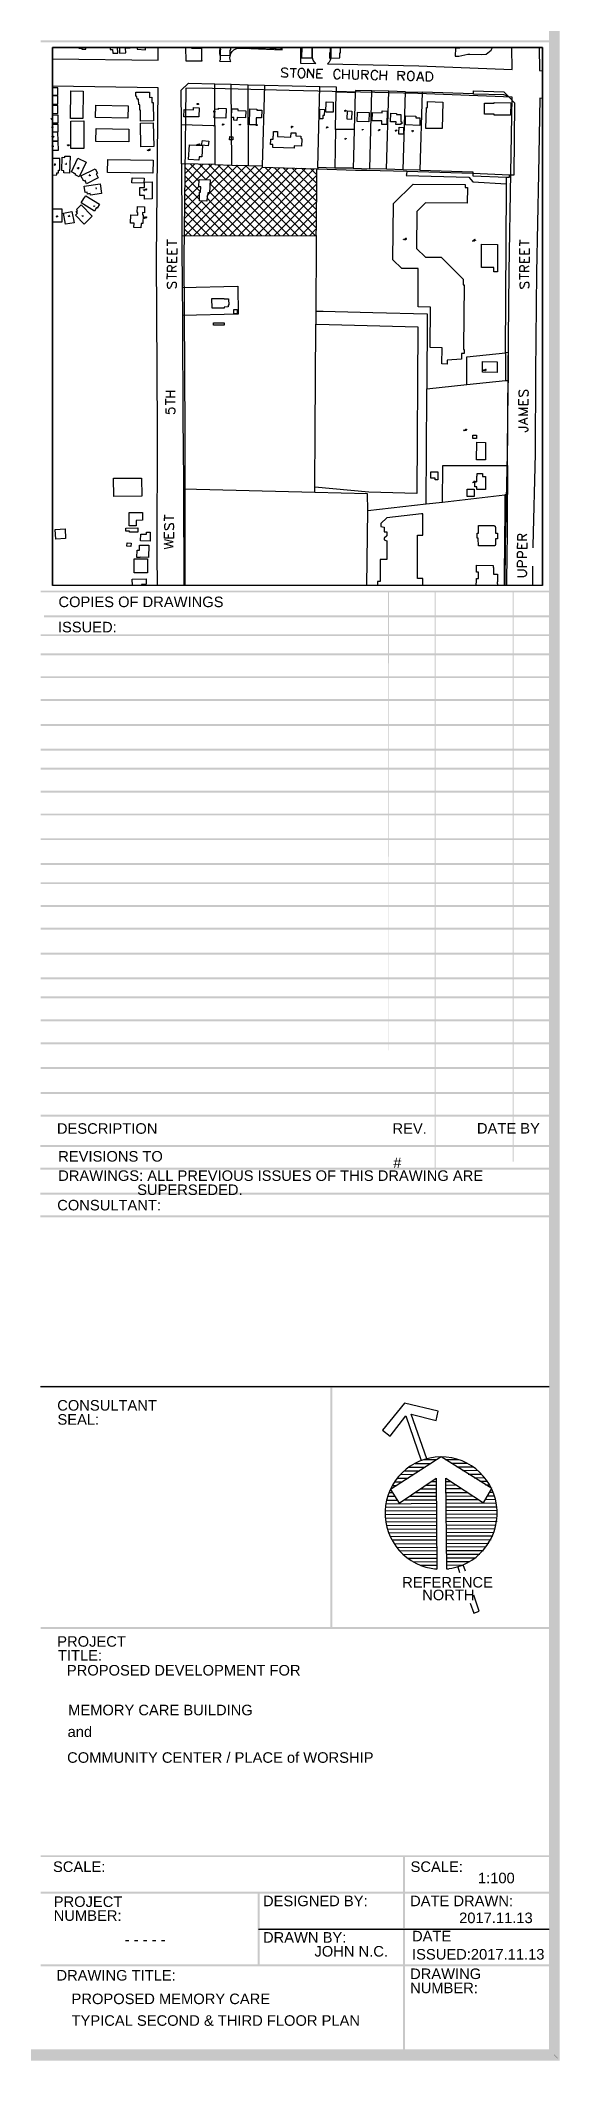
# Model space of a CAD drawing. Header units: feet. Extents: x 24 to 2788, y 15 to 613.
# Drawn here: x 2602.4 to 2691.2, y 15 to 360.1 of the extents above; entities that cross this region are included whole.
import ezdxf

# ---------------------------------------------------------------- set-up
doc = ezdxf.new("R2010")
doc.units = ezdxf.units.FT
doc.header["$MEASUREMENT"] = 0
doc.layers.get('0').update_dxf_attribs({"color": 255, "lineweight": 0})
doc.layers.add('Text', color=251, linetype='Continuous', lineweight=9)
doc.styles.add('PDF Arial', font='arial.ttf')

msp = doc.modelspace()

# ---------------------------------------------------------------- texts
at = {"layer": 'Text', "lineweight": 0, "char_height": 1.8, "attachment_point": 7, "style": 'PDF Arial'}
for s, insert in [('COPIES OF DRAWINGS', (2605.5, 263.3)), ('ISSUED:', (2605.41, 258.99)), ('DESCRIPTION', (2605.24, 173.33)), ('REV.', (2662.61, 173.35)), ('DATE BY', (2677.05, 173.39)), ('REVISIONS TO', (2605.46, 168.58)), ('#', (2662.74, 167.49)), ('DRAWINGS: ALL PREVIOUS ISSUES OF THIS DRAWING ARE', (2605.46, 165.28)), ('SUPERSEDED.', (2618.96, 162.87)), ('CONSULTANT:', (2605.29, 160.24)), ('CONSULTANT', (2605.29, 126.04)), ('SEAL:', (2605.33, 123.63)), ('REFERENCE', (2664.26, 95.81)), ('NORTH', (2667.69, 93.65)), ('PROJECT', (2605.29, 85.7)), ('TITLE:', (2605.41, 83.35)), ('PROPOSED DEVELOPMENT FOR', (2606.94, 80.78)), ('MEMORY CARE BUILDING', (2607.15, 73.99)), ('and', (2607.06, 70.28)), ('COMMUNITY CENTER / PLACE of WORSHIP', (2606.98, 65.87)), ('SCALE:', (2604.57, 47.22)), ('SCALE:', (2665.7, 47.22)), ('1:100', (2677.22, 45.29)), ('PROJECT', (2604.69, 41.25)), ('DESIGNED BY:', (2640.47, 41.37)), ('DATE DRAWN:', (2665.62, 41.4)), ('NUMBER:', (2604.69, 38.87)), ('2017.11.13', (2674, 38.48)), ('- - - - -', (2616.84, 34.83)), ('DRAWN BY:', (2640.47, 35.17)), ('JOHN N.C.', (2649.27, 32.77)), ('DATE', (2665.95, 35.39)), ('ISSUED:2017.11.13', (2665.95, 32.26)), ('DRAWING TITLE:', (2605.16, 28.67)), ('DRAWING', (2665.62, 28.93)), ('NUMBER:', (2665.62, 26.51)), ('PROPOSED MEMORY CARE', (2607.74, 24.64)), ('TYPICAL SECOND & THIRD FLOOR PLAN', (2607.74, 20.94))]:
    msp.add_mtext(s, dxfattribs=dict(at, insert=insert))

# ---------------------------------------------------------------- linework, layer by layer
at = {"color": 255, "lineweight": -3}
for points in [[(2604.48, 357.01), (2622.56, 356.76), (2622.52, 358.96)], [(2688.27, 267.05), (2688.27, 358.96), (2604.48, 358.96), (2604.48, 267.05)], [(2627.22, 358.96), (2627.26, 356.67), (2630.05, 356.63), (2630.01, 356.8), (2630.01, 358.96)], [(2633.14, 358.96), (2633.14, 356.8), (2633.06, 356.59), (2634.96, 356.55), (2634.92, 356.67), (2634.79, 357.1), (2634.84, 357.52), (2634.96, 357.9), (2635.18, 358.24), (2635.47, 358.54), (2635.81, 358.71), (2636.23, 358.79), (2638.39, 358.75), (2643.77, 358.54), (2643.77, 358.96)], [(2646.86, 358.96), (2646.9, 357.1), (2646.9, 357.05), (2646.9, 356.88), (2646.9, 356.8), (2646.9, 356.25), (2649.49, 356.21), (2649.27, 356.42), (2649.06, 356.76), (2648.94, 357.14), (2648.94, 358.96)], [(2652.07, 358.96), (2652.07, 357.18), (2651.98, 356.76), (2651.77, 356.42), (2651.52, 356.12), (2667.1, 355.78), (2683.06, 355.15), (2683.02, 358.96)], [(2687.71, 358.96), (2687.76, 354.98), (2688.27, 354.94)], [(2622.43, 267.05), (2622.39, 272.21), (2622.43, 293.38), (2622.39, 303.8), (2622.26, 322.85), (2622.56, 352.06), (2604.48, 352.31)], [(2632.25, 345.58), (2632.25, 338.93), (2626.54, 339.06), (2626.54, 345.75), (2626.5, 351.63), (2627.72, 352.86), (2632.21, 352.74), (2635.05, 352.65), (2637.93, 352.57), (2640.72, 352.52), (2650.16, 352.27)], [(2626.54, 345.75), (2631.96, 345.58), (2632.25, 345.58), (2632.21, 352.74)], [(2632.25, 338.93), (2635.13, 338.85), (2635.05, 352.65)], [(2635.13, 338.85), (2637.97, 338.76), (2637.93, 352.57)], [(2640.72, 352.52), (2640.34, 338.72), (2640.34, 338.47), (2649.65, 338.21), (2649.87, 338.21)], [(2644.7, 355.15), (2644.53, 355.32), (2644.32, 355.4), (2644.02, 355.4), (2643.81, 355.32), (2643.64, 355.19), (2643.64, 355.02), (2643.73, 354.89), (2643.77, 354.81), (2643.94, 354.73), (2644.36, 354.56), (2644.53, 354.51), (2644.57, 354.43), (2644.66, 354.26), (2644.66, 354.05), (2644.49, 353.88), (2644.28, 353.84), (2643.98, 353.84), (2643.77, 353.92), (2643.6, 354.09)], [(2645.12, 355.36), (2646.18, 355.36)], [(2645.68, 355.36), (2645.63, 353.79)], [(2648.09, 353.75), (2648.13, 355.28), (2649.1, 353.71), (2649.15, 355.28)], [(2650.67, 353.67), (2649.7, 353.67), (2649.74, 355.23), (2650.71, 355.23)], [(2649.74, 354.51), (2650.33, 354.47)], [(2652.87, 344.95), (2652.75, 338.34), (2649.87, 338.43), (2650.16, 352.27), (2653, 352.19), (2653, 351.68), (2653, 351.38), (2653.47, 351.34), (2656.22, 351.25)], [(2653.68, 354.77), (2653.63, 354.94), (2653.47, 355.06), (2653.34, 355.15), (2653.04, 355.15), (2652.87, 355.11), (2652.75, 354.94), (2652.66, 354.81), (2652.58, 354.6), (2652.58, 354.22), (2652.62, 353.96), (2652.7, 353.84), (2652.83, 353.67), (2653, 353.58), (2653.3, 353.58), (2653.42, 353.67), (2653.59, 353.79), (2653.68, 353.96)], [(2654.1, 353.58), (2654.14, 355.15)], [(2654.14, 354.39), (2655.16, 354.34)], [(2655.2, 355.11), (2655.16, 353.54)], [(2655.79, 355.11), (2655.75, 353.96), (2655.84, 353.75), (2655.96, 353.58), (2656.17, 353.5), (2656.34, 353.5), (2656.56, 353.58), (2656.72, 353.71), (2656.81, 353.96), (2656.81, 355.06)], [(2657.4, 353.5), (2657.4, 355.06), (2658.08, 355.02), (2658.33, 354.94), (2658.38, 354.89), (2658.46, 354.73), (2658.46, 354.56), (2658.38, 354.43), (2658.29, 354.34), (2658.08, 354.3), (2657.4, 354.3)], [(2657.91, 354.3), (2658.42, 353.46)], [(2660.11, 354.6), (2660.03, 354.77), (2659.86, 354.89), (2659.73, 354.98), (2659.43, 354.98), (2659.27, 354.94), (2659.14, 354.77), (2659.05, 354.64), (2658.97, 354.43), (2658.97, 354.05), (2659.01, 353.84), (2659.1, 353.67), (2659.27, 353.5), (2659.39, 353.46), (2659.69, 353.41), (2659.86, 353.5), (2659.98, 353.62), (2660.07, 353.79)], [(2660.49, 353.41), (2660.54, 354.98)], [(2660.54, 354.22), (2661.59, 354.22)], [(2661.59, 354.94), (2661.55, 353.37)], [(2663.58, 353.33), (2663.58, 354.89), (2664.26, 354.85), (2664.51, 354.81), (2664.56, 354.73), (2664.64, 354.56), (2664.64, 354.43), (2664.56, 354.26), (2664.47, 354.22), (2664.26, 354.13), (2663.58, 354.13)], [(2664.09, 354.13), (2664.6, 353.29)], [(2666.76, 353.24), (2667.39, 354.81), (2667.94, 353.2)], [(2667.01, 353.75), (2667.73, 353.75)], [(2681.87, 267.05), (2681.91, 273.91), (2682.3, 289.53), (2682.38, 303.46), (2682.55, 320.6), (2682.85, 337.45), (2683.1, 350.45), (2666.93, 351.08), (2644.96, 351.59), (2631.83, 351.93), (2627.26, 351.97), (2626.92, 322.85), (2627.05, 304.05), (2627.05, 303.75), (2627.05, 303.54), (2627.13, 293.42), (2627.09, 272.21), (2627.13, 267.05)], [(2629.38, 349.35), (2629.38, 349.31), (2629.38, 349.26), (2629.33, 349.26), (2629.29, 349.31), (2629.29, 349.35), (2629.33, 349.35), (2629.38, 349.35), (2629.42, 349.31), (2629.42, 349.26), (2629.42, 349.22), (2629.38, 349.22), (2629.33, 349.22)], [(2676.45, 351.04), (2676.45, 351.55), (2681.62, 351.38), (2682.42, 350.58), (2681.62, 350.83), (2676.45, 350.96), (2676.45, 351.04), (2667.69, 351.3), (2667.31, 337.96), (2664.43, 338.05), (2664.81, 351.34), (2661.97, 351.47), (2659.1, 351.51), (2656.26, 351.59), (2656.22, 351.25), (2656.05, 344.9), (2655.92, 340.25), (2655.88, 338.3), (2653.59, 338.34), (2652.75, 338.34)], [(2656.05, 344.9), (2653.34, 344.95), (2652.87, 344.95), (2653, 351.38)], [(2655.88, 338.3), (2658.71, 338.21), (2659.1, 351.51)], [(2664.43, 338.05), (2661.59, 338.13), (2661.97, 351.47)], [(2664.81, 351.34), (2667.69, 351.3)], [(2667.31, 337.96), (2676.37, 337.71), (2676.37, 337.45), (2682.63, 337.2), (2683.44, 337.2), (2683.52, 349.43), (2682.42, 350.58)], [(2688.27, 350.24), (2687.8, 350.28), (2687.55, 337.37), (2687.25, 320.52), (2687.08, 303.41), (2687, 289.49), (2686.61, 273.82), (2686.61, 273.44)], [(2604.23, 346.77), (2604.27, 346.81), (2604.31, 346.64)], [(2604.31, 345.33), (2604.36, 345.33), (2604.4, 345.2)], [(2604.44, 346.85), (2604.36, 346.85), (2604.36, 346.77), (2604.4, 346.81), (2604.44, 346.81), (2604.48, 346.77), (2604.48, 346.72), (2604.44, 346.68), (2604.4, 346.68), (2604.4, 346.72)], [(2604.52, 345.37), (2604.52, 345.33), (2604.48, 345.28), (2604.44, 345.28), (2604.44, 345.33), (2604.44, 345.37), (2604.48, 345.37), (2604.52, 345.37), (2604.52, 345.33), (2604.52, 345.28), (2604.52, 345.24), (2604.48, 345.24)], [(2632.13, 348.08), (2632.21, 348.08), (2632.21, 347.99), (2632.21, 348.04), (2632.25, 347.99), (2632.25, 347.95), (2632.21, 347.91), (2632.17, 347.91), (2632.17, 347.95)], [(2633.69, 345.88), (2633.74, 345.88), (2633.74, 345.83), (2633.78, 345.83), (2633.78, 345.79), (2633.78, 345.75), (2633.74, 345.71), (2633.69, 345.75)], [(2636.36, 345.75), (2636.49, 345.79), (2636.45, 345.58)], [(2636.53, 345.79), (2636.62, 345.83), (2636.57, 345.67)], [(2639.24, 345.67), (2639.32, 345.71), (2639.32, 345.54)], [(2639.41, 345.71), (2639.45, 345.75), (2639.45, 345.67), (2639.49, 345.67), (2639.49, 345.62), (2639.49, 345.58), (2639.45, 345.58), (2639.41, 345.58)], [(2645.34, 345.41), (2645.34, 345.45), (2645.29, 345.45), (2645.29, 345.41), (2645.29, 345.37), (2645.29, 345.33), (2645.29, 345.28), (2645.34, 345.28), (2645.38, 345.28), (2645.38, 345.33), (2645.38, 345.37), (2645.34, 345.37), (2645.29, 345.37), (2645.29, 345.33)], [(2645.42, 345.45), (2645.51, 345.5), (2645.46, 345.41), (2645.51, 345.45), (2645.51, 345.41), (2645.55, 345.41), (2645.55, 345.37), (2645.51, 345.37), (2645.51, 345.33), (2645.46, 345.33), (2645.42, 345.37)], [(2651.39, 345.33), (2651.31, 345.33), (2651.31, 345.24), (2651.35, 345.28), (2651.39, 345.28), (2651.43, 345.24), (2651.43, 345.2), (2651.39, 345.2), (2651.35, 345.16), (2651.35, 345.2), (2651.31, 345.2)], [(2651.43, 345.37), (2651.52, 345.37), (2651.48, 345.33), (2651.52, 345.33), (2651.56, 345.33), (2651.56, 345.28), (2651.56, 345.24), (2651.52, 345.24), (2651.52, 345.2), (2651.48, 345.2), (2651.48, 345.24)], [(2654.52, 348.04), (2654.44, 348.16), (2654.4, 348.04), (2654.52, 348.08)], [(2654.65, 348.16), (2654.61, 348.12), (2654.57, 348.12), (2654.52, 348.16), (2654.57, 348.21), (2654.61, 348.21), (2654.65, 348.16), (2654.65, 348.12), (2654.65, 348.08), (2654.61, 348.08), (2654.57, 348.08)], [(2604.4, 342.07), (2604.44, 342.11), (2604.48, 342.11), (2604.48, 342.07), (2604.48, 342.02), (2604.44, 341.94), (2604.52, 341.98)], [(2604.44, 343.68), (2604.44, 343.72), (2604.44, 343.76), (2604.48, 343.76), (2604.52, 343.72), (2604.48, 343.68), (2604.44, 343.59), (2604.57, 343.59)], [(2604.52, 342.11), (2604.61, 342.15), (2604.61, 341.98)], [(2604.57, 343.76), (2604.65, 343.8), (2604.61, 343.72), (2604.65, 343.72), (2604.69, 343.72), (2604.69, 343.68), (2604.65, 343.63), (2604.61, 343.63), (2604.57, 343.63)], [(2607.19, 342.28), (2607.19, 342.24), (2607.15, 342.24), (2607.15, 342.19), (2607.11, 342.19), (2607.06, 342.24), (2607.06, 342.28), (2607.11, 342.28), (2607.15, 342.28), (2607.19, 342.28), (2607.19, 342.24), (2607.19, 342.19), (2607.19, 342.15), (2607.15, 342.15), (2607.11, 342.15)], [(2607.32, 342.32), (2607.32, 342.28), (2607.28, 342.24), (2607.23, 342.24), (2607.23, 342.28), (2607.23, 342.32), (2607.28, 342.32), (2607.32, 342.32), (2607.32, 342.28), (2607.32, 342.24), (2607.32, 342.19), (2607.28, 342.19)], [(2629.12, 342.32), (2629.16, 342.32), (2629.16, 342.36), (2629.21, 342.19)], [(2629.42, 342.36), (2629.42, 342.41), (2629.46, 342.45), (2629.46, 342.41), (2629.5, 342.41), (2629.5, 342.36), (2629.46, 342.36), (2629.42, 342.28), (2629.55, 342.28)], [(2629.63, 342.45), (2629.63, 342.41), (2629.59, 342.36), (2629.55, 342.41), (2629.55, 342.45), (2629.59, 342.45), (2629.59, 342.49), (2629.63, 342.45), (2629.63, 342.41), (2629.63, 342.36), (2629.63, 342.32), (2629.59, 342.32)], [(2654.57, 343.21), (2654.52, 343.38), (2654.48, 343.25), (2654.57, 343.29)], [(2654.61, 343.38), (2654.69, 343.42), (2654.65, 343.25)], [(2657.49, 344.82), (2657.44, 344.95), (2657.4, 344.82), (2657.49, 344.86)], [(2657.53, 344.95), (2657.53, 344.99), (2657.57, 344.86)], [(2660.2, 344.86), (2660.28, 344.86), (2660.24, 344.82), (2660.28, 344.82), (2660.32, 344.82), (2660.32, 344.78), (2660.32, 344.73), (2660.28, 344.73), (2660.28, 344.69), (2660.24, 344.69), (2660.24, 344.73)], [(2660.32, 344.9), (2660.45, 344.9), (2660.41, 344.73)], [(2663.08, 344.78), (2663.16, 344.82), (2663.12, 344.73), (2663.16, 344.73), (2663.16, 344.69), (2663.2, 344.69), (2663.16, 344.69), (2663.16, 344.65), (2663.12, 344.65), (2663.08, 344.65)], [(2663.2, 344.82), (2663.29, 344.86), (2663.24, 344.78), (2663.29, 344.78), (2663.33, 344.73), (2663.33, 344.69), (2663.29, 344.69), (2663.24, 344.69)], [(2665.91, 344.65), (2665.91, 344.69), (2665.95, 344.69), (2665.95, 344.73), (2666, 344.69), (2666, 344.65), (2665.95, 344.56), (2666.04, 344.56)], [(2666.04, 344.73), (2666.17, 344.78), (2666.12, 344.61)], [(2604.74, 338.98), (2604.78, 338.98), (2604.78, 339.02), (2604.82, 339.02), (2604.82, 338.98), (2604.86, 338.98), (2604.82, 338.98), (2604.82, 338.93), (2604.78, 338.85), (2604.86, 338.89)], [(2606.68, 339.02), (2606.68, 339.06), (2606.73, 339.06), (2606.77, 338.93)], [(2606.9, 339.1), (2606.85, 339.1), (2606.81, 339.1), (2606.81, 339.06), (2606.81, 339.02), (2606.81, 338.98), (2606.85, 338.98), (2606.9, 338.98), (2606.9, 339.02), (2606.9, 339.06), (2606.85, 339.06), (2606.81, 339.06), (2606.81, 339.02)], [(2608.76, 338.34), (2608.76, 338.38), (2608.84, 338.21)], [(2608.89, 338.34), (2608.89, 338.38), (2608.89, 338.43), (2608.93, 338.43), (2608.97, 338.38), (2608.97, 338.34), (2608.89, 338.26), (2609.01, 338.26)], [(2620.7, 341.39), (2620.7, 341.43), (2620.74, 341.26)], [(2620.95, 341.47), (2621.04, 341.52), (2620.99, 341.43), (2621.04, 341.43), (2621.08, 341.43), (2621.08, 341.39), (2621.04, 341.35), (2620.99, 341.35), (2620.95, 341.35)], [(2626.54, 339.06), (2626.62, 328.31), (2626.62, 326.74), (2626.62, 325.17), (2626.67, 317.94), (2626.71, 313.15)], [(2627.01, 328.14), (2637.63, 338.76)], [(2627.05, 334.28), (2631.7, 338.93)], [(2627.09, 337.37), (2628.74, 339.02)], [(2627.09, 335.8), (2630.22, 338.98)], [(2627.09, 326.74), (2639.11, 338.72)], [(2629.55, 336.06), (2627.09, 338.47)], [(2627.13, 338.89), (2627.26, 339.06)], [(2630.77, 336.35), (2628.06, 339.02)], [(2628.61, 326.74), (2640.38, 338.47)], [(2641.82, 326.78), (2629.63, 338.98)], [(2630.14, 326.74), (2641.86, 338.43)], [(2630.65, 336.35), (2633.19, 338.89)], [(2630.98, 333.68), (2636.15, 338.81)], [(2643.35, 326.83), (2631.2, 338.93)], [(2631.37, 335.55), (2634.67, 338.85)], [(2631.66, 326.74), (2643.35, 338.38)], [(2644.87, 326.83), (2632.76, 338.89)], [(2633.19, 326.74), (2644.79, 338.34)], [(2646.35, 326.83), (2634.33, 338.85)], [(2634.75, 326.78), (2646.27, 338.3)], [(2647.88, 326.83), (2635.9, 338.81)], [(2636.28, 326.78), (2647.75, 338.26)], [(2649.4, 326.83), (2637.46, 338.76)], [(2637.97, 338.76), (2640.34, 338.72)], [(2649.57, 328.14), (2638.99, 338.72)], [(2649.61, 329.66), (2640.81, 338.47)], [(2649.61, 331.19), (2642.37, 338.43)], [(2649.61, 332.67), (2643.94, 338.38)], [(2649.61, 334.19), (2645.46, 338.34)], [(2649.65, 335.72), (2647.03, 338.3)], [(2649.65, 337.2), (2648.6, 338.26)], [(2649.87, 338.43), (2649.87, 338.21), (2656.3, 338), (2658.21, 337.96), (2665.07, 337.79), (2676.37, 337.45), (2676.37, 336.99), (2682.13, 336.78), (2682.63, 336.78), (2682.63, 337.2)], [(2611.98, 334.79), (2611.93, 334.95), (2611.89, 334.83), (2612.02, 334.83)], [(2620.44, 334.7), (2620.44, 334.74), (2620.49, 334.74), (2620.49, 334.79), (2620.53, 334.79), (2620.53, 334.74), (2620.53, 334.7), (2620.49, 334.62), (2620.57, 334.62)], [(2626.62, 326.74), (2649.57, 326.83), (2649.61, 328.43), (2649.61, 328.56), (2649.65, 336.31), (2649.65, 338.21)], [(2627.05, 332.75), (2629.5, 335.21)], [(2629.8, 334.28), (2627.09, 336.99)], [(2629.59, 332.96), (2627.09, 335.46)], [(2640.3, 326.78), (2631.37, 335.72)], [(2637.8, 326.78), (2649.23, 338.21)], [(2639.32, 326.78), (2649.65, 337.11)], [(2640.85, 326.78), (2649.61, 335.59)], [(2649.57, 326.83), (2649.57, 325.26), (2649.53, 313.91), (2650.76, 313.87), (2652.83, 313.83), (2659.27, 313.66), (2668.54, 313.41), (2668.49, 300.62), (2675.31, 301.34), (2675.31, 306.08), (2681.96, 306.76), (2682.13, 334.95), (2682.13, 335.63)], [(2661.59, 338.13), (2658.71, 338.21)], [(2611.51, 331.82), (2611.64, 331.86), (2611.59, 331.69)], [(2620.02, 334.62), (2620.06, 334.62), (2620.06, 334.66), (2620.1, 334.49)], [(2620.4, 334.57), (2620.36, 334.74), (2620.32, 334.62), (2620.44, 334.66)], [(2627.01, 329.66), (2630.01, 332.67)], [(2634.29, 326.74), (2627.05, 333.98)], [(2627.05, 331.23), (2629.63, 333.81)], [(2632.76, 326.74), (2627.05, 332.46)], [(2635.77, 326.78), (2629.84, 332.71)], [(2630.9, 333.56), (2630.94, 333.6)], [(2637.29, 326.78), (2631.62, 332.46), (2630.9, 333.18)], [(2638.82, 326.78), (2631.32, 334.28)], [(2642.37, 326.78), (2649.61, 334.07)], [(2643.9, 326.83), (2649.61, 332.54)], [(2605.12, 330.09), (2605.12, 330.13), (2605.16, 329.96)], [(2605.33, 330.13), (2605.33, 330.09), (2605.29, 330.09), (2605.29, 330.04), (2605.24, 330.04), (2605.24, 330.09), (2605.2, 330.09), (2605.2, 330.13), (2605.24, 330.13), (2605.24, 330.17), (2605.29, 330.17), (2605.29, 330.13), (2605.33, 330.13), (2605.33, 330.09), (2605.33, 330.04), (2605.33, 330), (2605.29, 330), (2605.24, 330)], [(2607.19, 330.13), (2607.19, 330.17), (2607.23, 330)], [(2607.36, 330.21), (2607.28, 330.17), (2607.32, 330.13), (2607.36, 330.13), (2607.4, 330.13), (2607.4, 330.09), (2607.4, 330.04), (2607.36, 330.04), (2607.32, 330.04)], [(2609.52, 330.13), (2609.56, 330.17), (2609.6, 330.04)], [(2609.65, 330.17), (2609.69, 330.21), (2609.73, 330.09)], [(2620.1, 329.83), (2620.1, 329.87), (2620.19, 329.75)], [(2620.44, 330), (2620.36, 329.96), (2620.36, 329.92), (2620.4, 329.92), (2620.44, 329.92), (2620.49, 329.92), (2620.49, 329.87), (2620.49, 329.83), (2620.44, 329.83), (2620.4, 329.83)], [(2629.76, 326.74), (2627.01, 329.45)], [(2628.23, 326.74), (2627.01, 327.97)], [(2631.24, 326.74), (2627.05, 330.98)], [(2645.42, 326.83), (2649.61, 331.02)], [(2646.95, 326.83), (2649.61, 329.49)], [(2648.47, 326.83), (2649.57, 327.93)], [(2624.17, 325.05), (2624.17, 326.11)], [(2624.17, 325.56), (2625.73, 325.56)], [(2625.73, 324.58), (2625.73, 323.61), (2624.17, 323.65), (2624.17, 324.58)], [(2664.51, 326.15), (2664.51, 326.19), (2664.56, 326.19), (2664.6, 326.06)], [(2664.73, 326.11), (2664.68, 326.23), (2664.64, 326.11), (2664.77, 326.15)], [(2676.28, 325.94), (2676.28, 325.98), (2676.37, 325.81)], [(2676.5, 325.85), (2676.45, 326.02), (2676.41, 325.89), (2676.54, 325.94)], [(2684.41, 325.05), (2684.45, 326.06)], [(2685.98, 324.58), (2685.98, 323.61), (2684.41, 323.61), (2684.41, 324.58)], [(2684.45, 325.56), (2685.98, 325.56)], [(2625.69, 323.19), (2625.69, 322.21), (2624.13, 322.21), (2624.17, 323.19)], [(2625.69, 320.65), (2624.13, 320.65), (2624.13, 321.32), (2624.21, 321.53), (2624.3, 321.62), (2624.42, 321.7), (2624.59, 321.7), (2624.72, 321.62), (2624.8, 321.53), (2624.89, 321.32), (2624.85, 320.65)], [(2624.89, 323.61), (2624.89, 324.2)], [(2624.89, 322.21), (2624.89, 322.8)], [(2624.89, 321.15), (2625.69, 321.66)], [(2685.98, 323.19), (2685.98, 322.21), (2684.41, 322.21), (2684.41, 323.19)], [(2685.98, 320.65), (2684.41, 320.65), (2684.41, 321.32), (2684.5, 321.53), (2684.54, 321.62), (2684.71, 321.7), (2684.84, 321.7), (2685.01, 321.62), (2685.09, 321.53), (2685.13, 321.32), (2685.13, 320.65)], [(2685.13, 322.21), (2685.17, 322.8)], [(2685.13, 321.15), (2685.98, 321.66)], [(2685.17, 323.61), (2685.17, 324.2)], [(2624.08, 319.33), (2624.13, 320.35)], [(2624.34, 318.87), (2624.17, 318.7), (2624.08, 318.49), (2624.08, 318.19), (2624.17, 317.98), (2624.3, 317.81), (2624.46, 317.81), (2624.59, 317.89), (2624.68, 317.98), (2624.76, 318.1), (2624.93, 318.57), (2624.97, 318.7), (2625.06, 318.78), (2625.23, 318.87), (2625.44, 318.87), (2625.61, 318.7), (2625.65, 318.49), (2625.65, 318.19), (2625.57, 317.94), (2625.44, 317.81)], [(2624.13, 319.84), (2625.69, 319.8)], [(2626.67, 317.94), (2636.19, 318.15), (2636.23, 313.36), (2626.71, 313.15), (2626.79, 294.35), (2626.84, 291.69), (2626.88, 283.47), (2626.96, 267.05)], [(2684.37, 319.29), (2684.41, 320.35)], [(2684.37, 319.84), (2685.94, 319.8)], [(2684.62, 318.87), (2684.45, 318.7), (2684.37, 318.49), (2684.37, 318.19), (2684.45, 317.98), (2684.58, 317.81), (2684.75, 317.81), (2684.88, 317.89), (2684.96, 317.98), (2685.05, 318.1), (2685.22, 318.57), (2685.26, 318.7), (2685.34, 318.78), (2685.51, 318.87), (2685.73, 318.87), (2685.85, 318.7), (2685.94, 318.49), (2685.94, 318.19), (2685.85, 317.94), (2685.73, 317.81)], [(2649.53, 313.91), (2649.49, 311.67)], [(2671.16, 281.27), (2671.2, 287.54), (2682.3, 287.5), (2682.38, 301.13), (2682.42, 302.06), (2682.42, 306.8), (2681.96, 306.76), (2681.91, 302.02), (2682.42, 302.06)], [(2678.1, 303.8), (2678.15, 303.84), (2678.19, 303.67)], [(2678.32, 303.71), (2678.27, 303.88), (2678.23, 303.75), (2678.36, 303.8)], [(2678.36, 303.84), (2678.36, 303.88), (2678.4, 303.88), (2678.4, 303.92), (2678.44, 303.92), (2678.44, 303.88), (2678.44, 303.84), (2678.4, 303.75), (2678.49, 303.75)], [(2658.25, 267.05), (2658.38, 279.83), (2668.37, 280.98), (2668.49, 299.65), (2668.49, 300.62)], [(2675.31, 301.34), (2681.91, 302.02)], [(2684.45, 300.37), (2684.29, 300.24), (2684.24, 300.03), (2684.24, 299.73), (2684.29, 299.48), (2684.45, 299.35), (2684.58, 299.35), (2684.75, 299.43), (2684.84, 299.48), (2684.88, 299.65), (2685.05, 300.07), (2685.13, 300.24), (2685.22, 300.32), (2685.34, 300.37), (2685.56, 300.37), (2685.73, 300.24), (2685.81, 299.99), (2685.77, 299.69), (2685.73, 299.48), (2685.56, 299.35)], [(2623.87, 297.28), (2623.83, 296.51), (2624.51, 296.43), (2624.42, 296.51), (2624.38, 296.73), (2624.38, 296.98), (2624.46, 297.19), (2624.59, 297.32), (2624.8, 297.4), (2624.97, 297.4), (2625.18, 297.32), (2625.35, 297.19), (2625.4, 296.94), (2625.4, 296.73), (2625.35, 296.51), (2625.27, 296.43), (2625.1, 296.34)], [(2623.87, 300.24), (2625.44, 300.24)], [(2625.44, 299.18), (2623.87, 299.22)], [(2623.87, 297.87), (2623.87, 298.93)], [(2623.87, 298.38), (2625.44, 298.38)], [(2624.63, 299.18), (2624.63, 300.24)], [(2685.77, 298.88), (2685.77, 297.91), (2684.2, 297.91), (2684.2, 298.88)], [(2685.77, 296.13), (2684.2, 296.13), (2685.77, 296.73), (2684.2, 297.32), (2685.77, 297.32)], [(2684.96, 297.91), (2684.96, 298.5)], [(2674.76, 293.55), (2674.8, 293.55), (2674.8, 293.59), (2674.84, 293.42)], [(2675.01, 293.47), (2674.93, 293.63), (2674.93, 293.51), (2675.01, 293.55)], [(2675.1, 293.68), (2675.06, 293.68), (2675.06, 293.59), (2675.1, 293.63), (2675.14, 293.59), (2675.14, 293.55), (2675.14, 293.51), (2675.1, 293.51), (2675.06, 293.51), (2675.06, 293.55)], [(2675.18, 293.68), (2675.18, 293.72), (2675.23, 293.72), (2675.27, 293.72), (2675.27, 293.68), (2675.27, 293.63), (2675.23, 293.55), (2675.31, 293.59)], [(2684.16, 294.06), (2685.39, 294.06), (2685.6, 293.97), (2685.68, 293.89), (2685.73, 293.76), (2685.73, 293.59), (2685.68, 293.47), (2685.6, 293.38), (2685.34, 293.3), (2685.22, 293.3)], [(2685.73, 294.48), (2684.2, 295.12), (2685.77, 295.67)], [(2685.22, 294.74), (2685.22, 295.46)], [(2682.3, 287.5), (2682.3, 282.54), (2681.79, 282.5), (2681.79, 279.96), (2681.7, 268.91), (2681.7, 267.05)], [(2658.38, 279.83), (2658.33, 282.71), (2649.32, 282.92), (2626.88, 283.47)], [(2649.32, 282.92), (2649.32, 283.81)], [(2676.28, 284.66), (2676.28, 284.7), (2676.33, 284.57)], [(2676.5, 284.62), (2676.45, 284.74), (2676.41, 284.66), (2676.5, 284.66)], [(2676.62, 284.79), (2676.58, 284.79), (2676.54, 284.79), (2676.54, 284.74), (2676.54, 284.7), (2676.58, 284.66), (2676.62, 284.66), (2676.67, 284.66), (2676.67, 284.7), (2676.62, 284.7), (2676.62, 284.74), (2676.58, 284.74), (2676.54, 284.7)], [(2676.67, 284.79), (2676.67, 284.83), (2676.71, 284.83), (2676.75, 284.83), (2676.75, 284.79), (2676.71, 284.66), (2676.79, 284.7)], [(2668.37, 280.98), (2671.16, 281.27), (2681.79, 282.5)], [(2682.17, 267.05), (2682.21, 272.76), (2682.25, 275.18), (2682.3, 282.54)], [(2623.62, 278.06), (2623.66, 279.11)], [(2623.87, 277.59), (2623.7, 277.46), (2623.62, 277.25), (2623.62, 276.95), (2623.7, 276.7), (2623.83, 276.57), (2624, 276.57), (2624.13, 276.62), (2624.21, 276.7), (2624.3, 276.87), (2624.46, 277.29), (2624.51, 277.46), (2624.59, 277.5), (2624.76, 277.59), (2624.97, 277.59), (2625.1, 277.42), (2625.18, 277.21), (2625.18, 276.91), (2625.1, 276.7), (2624.97, 276.53)], [(2625.18, 276.11), (2625.18, 275.13), (2623.62, 275.13), (2623.62, 276.11)], [(2623.66, 278.56), (2625.23, 278.56)], [(2667.77, 267.05), (2667.77, 268.19), (2666.89, 268.19), (2666.89, 275.6), (2667.82, 275.6), (2667.82, 279.28), (2667.56, 279.28), (2661.64, 278.61), (2660.62, 277.63), (2660.62, 277.12), (2661.21, 277), (2661.21, 276.19), (2661.64, 276.19), (2661.64, 275.51), (2661.17, 275.13), (2661.21, 274.8), (2661.64, 274.63), (2661.64, 271.49), (2660.49, 271.49), (2660.49, 267.98), (2660.49, 267.73), (2660.07, 267.73), (2660.07, 267.05)], [(2623.58, 273.36), (2625.14, 273.69), (2623.58, 274.12), (2625.14, 274.46), (2623.62, 274.84)], [(2624.34, 275.13), (2624.34, 275.73)], [(2685.6, 274.29), (2685.56, 273.36), (2683.99, 273.36), (2684.03, 274.33)], [(2685.56, 271.79), (2683.99, 271.79), (2683.99, 272.47), (2684.07, 272.68), (2684.16, 272.76), (2684.29, 272.85), (2684.54, 272.85), (2684.67, 272.76), (2684.75, 272.68), (2684.84, 272.47), (2684.79, 271.79)], [(2685.6, 274.75), (2684.03, 274.75), (2684.03, 275.43), (2684.12, 275.64), (2684.16, 275.73), (2684.33, 275.81), (2684.45, 275.81), (2684.62, 275.73), (2684.71, 275.64), (2684.75, 275.43), (2684.75, 274.75)], [(2684.75, 275.3), (2685.6, 275.81)], [(2684.75, 273.36), (2684.75, 273.95)], [(2676.92, 267.05), (2676.96, 267.85), (2676.96, 268.19), (2677.3, 268.19), (2677.3, 269.29), (2676.96, 269.29), (2676.96, 270.14), (2676.96, 270.48), (2679.8, 270.43), (2679.8, 270.1), (2679.88, 270.1), (2679.88, 268.95), (2680.56, 268.95), (2680.56, 267.64), (2680.48, 267.64), (2680.48, 267.3), (2680.56, 267.3), (2680.56, 267.05)], [(2685.56, 270.22), (2683.99, 270.22), (2683.99, 270.9), (2684.07, 271.11), (2684.16, 271.2), (2684.29, 271.28), (2684.5, 271.28), (2684.67, 271.2), (2684.75, 271.11), (2684.79, 270.9), (2684.79, 270.22)], [(2683.99, 268.57), (2685.09, 268.57), (2685.3, 268.66), (2685.47, 268.78), (2685.56, 269.04), (2685.56, 269.16), (2685.47, 269.38), (2685.3, 269.55), (2685.09, 269.63), (2683.99, 269.63)], [(2686.57, 270.31), (2686.57, 267.05)], [(2618.16, 267.05), (2618.11, 268.11), (2620.49, 268.15), (2620.49, 267.26), (2619.72, 267.22), (2619.72, 267.05)], [(2689.41, 130.13), (2602.45, 130.13)], [(2668.49, 117.81), (2665.83, 125.48), (2670.1, 124.38), (2670.44, 125.94), (2664.68, 127.34), (2660.92, 122.72), (2662.19, 121.67), (2664.9, 125.18), (2667.52, 117.52)], [(2671.88, 99.02), (2671.75, 114.51), (2678.15, 110.32), (2679.59, 112.73), (2670.91, 118.15), (2662.27, 112.61), (2663.75, 110.24), (2670.1, 114.51), (2670.19, 98.97)], [(2667.99, 117.69), (2670.15, 117.69)], [(2671.63, 117.69), (2673.83, 117.69)], [(2662.99, 113.92), (2664.26, 113.92)], [(2663.46, 114.51), (2665.28, 114.55)], [(2664.01, 115.15), (2666.25, 115.19)], [(2664.68, 115.78), (2667.22, 115.78)], [(2665.49, 116.42), (2668.2, 116.42)], [(2666.5, 117.05), (2669.17, 117.05)], [(2669.26, 113.96), (2670.1, 113.96)], [(2671.8, 113.96), (2672.6, 113.96)], [(2672.64, 117.09), (2675.31, 117.09)], [(2673.62, 116.46), (2676.37, 116.46)], [(2674.59, 115.82), (2677.17, 115.87)], [(2675.56, 115.23), (2677.85, 115.23)], [(2676.58, 114.6), (2678.4, 114.64)], [(2677.55, 114), (2678.87, 114)], [(2661.64, 110.79), (2663.41, 110.79)], [(2661.81, 111.42), (2662.99, 111.42)], [(2662.02, 112.06), (2662.61, 112.06)], [(2662.31, 112.65), (2662.31, 112.65)], [(2662.61, 113.28), (2663.29, 113.28)], [(2664.6, 110.83), (2670.1, 110.83)], [(2665.53, 111.42), (2670.1, 111.46)], [(2666.46, 112.06), (2670.1, 112.1)], [(2667.39, 112.69), (2670.1, 112.69)], [(2668.32, 113.33), (2670.1, 113.33)], [(2671.8, 113.33), (2673.53, 113.37)], [(2671.8, 112.73), (2674.46, 112.73)], [(2671.8, 112.1), (2675.4, 112.1)], [(2671.8, 111.46), (2676.33, 111.51)], [(2671.8, 110.87), (2677.26, 110.87)], [(2678.49, 110.87), (2680.26, 110.91)], [(2678.53, 113.37), (2679.25, 113.37)], [(2678.82, 111.51), (2680.09, 111.51)], [(2679.21, 112.14), (2679.84, 112.14)], [(2679.5, 112.78), (2679.59, 112.78)], [(2661.38, 108.92), (2670.15, 108.97)], [(2661.38, 108.29), (2670.15, 108.37)], [(2661.42, 109.56), (2670.15, 109.6)], [(2661.42, 107.69), (2670.15, 107.74)], [(2661.51, 110.15), (2670.1, 110.24)], [(2661.51, 107.06), (2670.15, 107.1)], [(2671.8, 110.24), (2680.39, 110.28)], [(2671.8, 109.6), (2680.48, 109.64)], [(2671.8, 108.97), (2680.56, 109.05)], [(2671.8, 108.37), (2680.56, 108.41)], [(2671.8, 107.74), (2680.52, 107.78)], [(2671.84, 107.1), (2680.48, 107.19)], [(2661.59, 106.42), (2670.15, 106.47)], [(2661.76, 105.83), (2670.15, 105.87)], [(2661.97, 105.2), (2670.15, 105.24)], [(2662.23, 104.56), (2670.15, 104.6)], [(2662.52, 103.97), (2670.15, 104.01)], [(2671.84, 106.51), (2680.35, 106.55)], [(2671.84, 105.87), (2680.18, 105.92)], [(2671.84, 105.24), (2680.01, 105.32)], [(2671.84, 104.65), (2679.76, 104.69)], [(2671.84, 104.01), (2679.46, 104.05)], [(2662.91, 103.33), (2670.15, 103.38)], [(2663.33, 102.7), (2670.19, 102.74)], [(2663.88, 102.11), (2670.19, 102.15)], [(2664.47, 101.47), (2670.19, 101.51)], [(2665.23, 100.88), (2670.19, 100.88)], [(2666.17, 100.24), (2670.19, 100.29)], [(2671.84, 103.38), (2679.08, 103.42)], [(2671.84, 102.78), (2678.65, 102.83)], [(2671.84, 102.15), (2678.15, 102.19)], [(2671.84, 101.51), (2677.55, 101.56)], [(2671.84, 100.92), (2676.79, 100.92)], [(2671.88, 100.29), (2675.86, 100.29)], [(2667.44, 99.65), (2670.19, 99.65)], [(2669.81, 99.02), (2670.19, 99.02)], [(2671.88, 99.65), (2674.63, 99.69)], [(2671.88, 99.06), (2672.26, 99.06)], [(2673.79, 99.35), (2674.08, 98.38)], [(2675.1, 98.64), (2674.72, 99.74)], [(2675.9, 93.17), (2676.5, 91.44), (2677.43, 91.78), (2676.5, 94.53)], [(2639.71, 37.5), (2689.41, 37.5)]]:
    msp.add_lwpolyline(points, dxfattribs=at)
for points in [[(2604.48, 358.96), (2688.27, 358.96), (2688.27, 267.05), (2604.48, 267.05)], [(2608.97, 358.96), (2608.97, 358.79), (2609.52, 358.79), (2609.52, 358.62), (2610.2, 358.66), (2610.2, 358.96)], [(2613.88, 358.96), (2614.35, 358.87), (2614.35, 358.58), (2614.73, 358.58), (2614.77, 357.94), (2615.66, 357.94), (2615.62, 358.96)], [(2615.91, 358.96), (2615.96, 357.99), (2617.01, 358.03), (2616.97, 358.83), (2617.78, 358.87), (2617.73, 358.96)], [(2619, 358.96), (2618.96, 358.62), (2620.36, 358.54), (2620.4, 358.96)], [(2628.23, 358.96), (2628.23, 358.79), (2630.01, 358.83), (2630.01, 358.96)], [(2633.1, 358.96), (2633.1, 358.62), (2633.19, 358.62), (2633.19, 358.54), (2633.06, 358.54), (2633.06, 358.41), (2633.02, 358.41), (2633.02, 357.94), (2633.06, 357.94), (2633.1, 357.56), (2634.88, 357.6), (2634.88, 358.54), (2634.96, 358.54), (2634.96, 358.96)], [(2636.23, 358.96), (2636.23, 358.92), (2637.17, 358.87), (2637.17, 358.79), (2638.14, 358.75), (2638.14, 358.87), (2638.99, 358.87), (2638.99, 358.75), (2639.71, 358.71), (2639.96, 358.71), (2639.96, 358.83), (2640.81, 358.83), (2640.81, 358.71), (2641.74, 358.66), (2641.74, 358.79), (2642.63, 358.75), (2642.63, 358.66), (2643.6, 358.62), (2643.6, 358.96)], [(2647.11, 358.96), (2647.11, 358.15), (2647.03, 358.15), (2647.03, 357.18), (2648.85, 357.18), (2648.85, 358.11), (2648.89, 358.11), (2648.89, 358.96)], [(2651.86, 358.96), (2651.94, 358.96), (2651.94, 358.03), (2651.86, 358.03), (2651.86, 357.1), (2653.63, 357.14), (2653.63, 358.03), (2653.72, 358.03), (2653.72, 358.92), (2653.59, 358.92), (2653.59, 358.96)], [(2674.12, 358.96), (2674.12, 358.79), (2673.36, 358.79), (2673.32, 357.44), (2673.96, 357.44), (2675.48, 357.82), (2675.82, 357.82), (2677.81, 357.73), (2678.65, 357.82), (2679.5, 358.45), (2679.71, 358.96)], [(2604.48, 350.79), (2605.41, 350.79), (2605.41, 352.06), (2604.52, 352.06), (2604.52, 352.23), (2604.48, 352.23)], [(2646.95, 355.32), (2646.78, 355.28), (2646.61, 355.11), (2646.52, 354.98), (2646.48, 354.73), (2646.44, 354.39), (2646.52, 354.13), (2646.61, 354.01), (2646.73, 353.84), (2646.9, 353.75), (2647.2, 353.75), (2647.33, 353.84), (2647.5, 353.96), (2647.58, 354.13), (2647.62, 354.34), (2647.66, 354.73), (2647.58, 354.94), (2647.5, 355.11), (2647.37, 355.23), (2647.24, 355.32)], [(2665.62, 354.85), (2665.45, 354.77), (2665.32, 354.64), (2665.23, 354.47), (2665.15, 354.26), (2665.15, 353.88), (2665.19, 353.67), (2665.28, 353.5), (2665.45, 353.37), (2665.57, 353.29), (2665.87, 353.29), (2666.04, 353.33), (2666.17, 353.5), (2666.25, 353.62), (2666.34, 353.84), (2666.34, 354.22), (2666.29, 354.43), (2666.21, 354.6), (2666.04, 354.77), (2665.91, 354.81)], [(2668.41, 353.2), (2668.45, 354.77), (2668.96, 354.77), (2669.17, 354.68), (2669.34, 354.51), (2669.38, 354.39), (2669.47, 354.13), (2669.47, 353.75), (2669.38, 353.54), (2669.3, 353.41), (2669.13, 353.24), (2668.92, 353.2)], [(2604.48, 349.26), (2605.41, 349.26), (2605.41, 350.7), (2604.48, 350.66)], [(2604.48, 347.66), (2605.41, 347.66), (2605.41, 349.01), (2604.48, 349.01)], [(2607.57, 346.81), (2607.62, 351.51), (2609.73, 351.47), (2609.69, 346.81)], [(2617.35, 346.85), (2611.85, 346.98), (2611.89, 349.09), (2617.39, 348.97)], [(2618.71, 351.3), (2621.04, 351.3), (2621.04, 350.41), (2621.46, 350.45), (2621.46, 349.52), (2621.71, 349.52), (2621.76, 346.43), (2619.51, 346.34), (2619.55, 348.25), (2619.43, 348.25), (2619.43, 349.14), (2619.22, 349.18), (2619.17, 350.11), (2618.96, 350.11), (2618.92, 350.58), (2618.71, 350.62)], [(2629.5, 347.06), (2626.96, 347.11), (2627.01, 348.33), (2628.57, 348.29), (2628.57, 348.67), (2629.55, 348.63)], [(2629.16, 349.31), (2629.16, 349.26), (2629.21, 349.26), (2629.25, 349.26), (2629.29, 349.22), (2629.29, 349.18), (2629.25, 349.18), (2629.21, 349.18), (2629.16, 349.18), (2629.16, 349.22), (2629.21, 349.26), (2629.25, 349.26), (2629.25, 349.31), (2629.21, 349.31)], [(2651.22, 347.87), (2651.26, 349.65), (2652.49, 349.6), (2652.45, 347.87)], [(2671.2, 349.6), (2671.08, 345.07), (2668.32, 345.12), (2668.41, 348.71), (2668.58, 348.71), (2668.58, 349.69)], [(2678.32, 349.43), (2680.01, 349.43), (2680.01, 349.52), (2682.85, 349.48), (2682.8, 347.36), (2679.97, 347.4), (2679.97, 347.53), (2678.32, 347.53)], [(2604.48, 346.05), (2605.46, 346.09), (2605.46, 347.36), (2604.48, 347.32)], [(2604.48, 344.52), (2605.46, 344.52), (2605.46, 345.75), (2604.57, 345.75), (2604.57, 345.88), (2604.48, 345.88)], [(2607.62, 341.69), (2607.62, 346.34), (2609.82, 346.39), (2609.82, 341.69)], [(2621.71, 346.05), (2621.8, 342.02), (2619.6, 341.98), (2619.51, 346)], [(2632, 348.04), (2632, 347.99), (2632, 347.95), (2632.04, 347.95), (2632.09, 347.95), (2632.13, 347.95), (2632.13, 347.91), (2632.09, 347.87), (2632.04, 347.87), (2632, 347.91), (2632.04, 347.95), (2632.09, 347.99), (2632.09, 348.04), (2632.04, 348.04)], [(2634.12, 346.85), (2632.13, 346.89), (2632.21, 348.46), (2632.89, 348.42), (2632.89, 348.54), (2634.16, 348.5)], [(2633.57, 345.83), (2633.52, 345.83), (2633.52, 345.79), (2633.57, 345.79), (2633.61, 345.79), (2633.65, 345.75), (2633.65, 345.71), (2633.61, 345.71), (2633.61, 345.67), (2633.57, 345.67), (2633.57, 345.71), (2633.57, 345.75), (2633.61, 345.79), (2633.61, 345.83)], [(2637.5, 346.94), (2636.06, 346.98), (2636.02, 346.47), (2635.51, 346.51), (2635.51, 346.98), (2635.09, 346.98), (2635.13, 348.46), (2636.15, 348.46), (2636.15, 348.16), (2637.55, 348.12)], [(2638.14, 345.71), (2638.22, 348.46), (2639.41, 348.42), (2639.41, 348.25), (2640.26, 348.21), (2640.21, 346.89), (2639.32, 346.89), (2639.28, 345.71)], [(2650.97, 348.33), (2650.92, 347.32), (2650.71, 347.32), (2650.71, 346.72), (2650.21, 346.77), (2650.21, 348.38)], [(2654.86, 346.68), (2654.9, 348.12), (2655.67, 348.08), (2655.62, 346.64)], [(2658.59, 346.26), (2656.56, 346.3), (2656.6, 347.87), (2658.63, 347.82)], [(2659.18, 347.82), (2660.83, 347.78), (2660.83, 348.12), (2661.72, 348.08), (2661.64, 345.75), (2660.79, 345.79), (2660.79, 346.39), (2659.14, 346.43)], [(2662.27, 346.26), (2662.31, 347.7), (2663.29, 347.66), (2663.29, 347.49), (2664.01, 347.49), (2664.01, 346.26), (2664.18, 346.26), (2664.18, 345.88), (2663.96, 345.88), (2663.96, 345.75), (2663.2, 345.75), (2663.24, 346.26)], [(2664.51, 344.44), (2664.51, 344.14), (2663.71, 344.14), (2663.71, 344.4), (2663.75, 345.33), (2664.51, 345.28)], [(2664.81, 347.23), (2666.59, 347.19), (2666.59, 346.94), (2667.31, 346.94), (2667.31, 345.62), (2664.81, 345.71)], [(2604.48, 342.96), (2605.46, 342.96), (2605.41, 344.48), (2604.48, 344.44)], [(2604.48, 341.39), (2605.5, 341.39), (2605.46, 342.87), (2604.48, 342.87)], [(2611.93, 345.12), (2617.56, 344.99), (2617.52, 342.79), (2611.89, 342.87)], [(2627.72, 339.82), (2627.89, 342.32), (2630.14, 342.19), (2630.01, 340.25), (2629.55, 340.25), (2629.5, 339.7)], [(2629.29, 342.36), (2629.25, 342.36), (2629.25, 342.32), (2629.25, 342.28), (2629.29, 342.24), (2629.33, 342.24), (2629.38, 342.24), (2629.38, 342.28), (2629.38, 342.32), (2629.33, 342.36), (2629.29, 342.41)], [(2630.1, 343.04), (2631.2, 342.91), (2631.11, 342.11), (2629.97, 342.24)], [(2634.79, 343.72), (2635.3, 343.68), (2635.3, 343.17), (2634.75, 343.17)], [(2647.07, 343.38), (2647.03, 343.25), (2647.11, 343.25), (2647.07, 342.07), (2645.8, 342.11), (2645.8, 341.73), (2642.16, 341.86), (2642.16, 342.36), (2641.78, 342.36), (2641.82, 343.08), (2641.82, 343.25), (2642.2, 343.25), (2642.2, 343.76), (2642.25, 343.76), (2642.29, 344.61), (2642.97, 344.61), (2642.97, 343.72), (2645.25, 343.63), (2645.29, 344.35), (2646.1, 344.35), (2646.1, 343.85), (2646.95, 343.8), (2646.95, 343.42), (2647.07, 343.42)], [(2604.48, 337.11), (2605.24, 337.16), (2605.24, 337.54), (2605.5, 337.54), (2605.5, 338), (2605.75, 338), (2605.75, 339.99), (2604.48, 339.99)], [(2604.91, 339.06), (2604.91, 339.02), (2604.91, 338.98), (2604.91, 338.93), (2604.95, 338.89), (2604.99, 338.89), (2604.99, 338.93), (2604.99, 338.98), (2604.99, 339.02), (2604.95, 339.06)], [(2606.09, 337.92), (2606.13, 340.2), (2606.6, 340.16), (2606.6, 340.37), (2607.49, 340.37), (2607.4, 337.49), (2606.43, 337.54), (2606.43, 337.88)], [(2610.24, 339.36), (2609.05, 336.86), (2608.38, 337.16), (2608.46, 337.28), (2608.12, 337.45), (2608.17, 337.49), (2607.74, 337.71), (2608.84, 340.03)], [(2621.63, 337.49), (2613.88, 337.58), (2613.92, 339.78), (2621.67, 339.7)], [(2620.82, 341.43), (2620.82, 341.39), (2620.82, 341.35), (2620.82, 341.31), (2620.87, 341.31), (2620.91, 341.31), (2620.91, 341.35), (2620.91, 341.39), (2620.91, 341.43), (2620.87, 341.43)], [(2621.12, 341.52), (2621.08, 341.52), (2621.08, 341.47), (2621.12, 341.43), (2621.12, 341.39), (2621.16, 341.39), (2621.2, 341.39), (2621.2, 341.43), (2621.2, 341.47), (2621.16, 341.52), (2621.16, 341.56), (2621.12, 341.56)], [(2609.35, 336.99), (2611.76, 338.21), (2612.15, 337.49), (2611.93, 337.37), (2612.31, 336.65), (2610.32, 335.63), (2610.07, 336.22), (2609.82, 336.1)], [(2609.9, 335.25), (2612.61, 335.63), (2612.86, 333.98), (2610.96, 333.73), (2610.92, 333.98), (2610.66, 333.94), (2610.45, 333.9), (2610.41, 334.19), (2610.07, 334.15)], [(2610.83, 337.2), (2610.79, 337.16), (2610.83, 337.11), (2610.87, 337.11), (2610.92, 337.11), (2610.92, 337.07), (2610.92, 337.03), (2610.87, 337.03), (2610.83, 337.03), (2610.83, 337.07), (2610.83, 337.11), (2610.87, 337.16), (2610.87, 337.2)], [(2620.15, 336.61), (2620.1, 335.76), (2618.07, 335.84), (2618.11, 336.69)], [(2621.5, 335.97), (2621.54, 333.09), (2620.19, 333.05), (2620.19, 333.64), (2619.43, 333.64), (2619.43, 335.04), (2620.23, 335.04), (2620.19, 335.93)], [(2631.32, 334.11), (2631.03, 334.11), (2630.98, 333.6), (2630.9, 333.6), (2630.86, 332.67), (2629.59, 332.71), (2629.63, 334.23), (2629.8, 334.23), (2629.84, 335.12), (2629.5, 335.12), (2629.55, 336.39), (2631.41, 336.31)], [(2669.04, 307.69), (2669.13, 314.59), (2667.01, 314.63), (2667.01, 321.2), (2664.22, 321.2), (2662.69, 322.68), (2662.78, 332.29), (2666.17, 335.59), (2675.01, 335.55), (2675.01, 335.04), (2675.44, 335), (2675.35, 332.33), (2668.28, 332.37), (2666.76, 330.93), (2666.72, 324.62), (2668.24, 323.14), (2670.95, 323.14), (2674.72, 319.33), (2674.72, 318.4), (2674.84, 318.4), (2674.76, 307.61), (2674.76, 307.35), (2674.89, 307.35), (2674.89, 306.63), (2674.42, 306.63), (2674.42, 305.66), (2671.97, 305.53), (2671.97, 304.85), (2671.03, 304.9), (2671.08, 307.65)], [(2604.52, 329.11), (2604.52, 331.36), (2606.09, 331.36), (2606.09, 329.11)], [(2609.39, 332.03), (2611.26, 330.09), (2609.9, 328.77), (2608.42, 330.3), (2608.76, 330.64), (2608.55, 330.89), (2608.76, 331.1), (2608.59, 331.27)], [(2610.16, 333.6), (2612.53, 332.16), (2612.1, 331.48), (2612.02, 331.57), (2611.64, 330.98), (2609.39, 332.37), (2609.86, 333.13)], [(2617.82, 328.94), (2617.86, 330.34), (2619.05, 330.3), (2619.05, 330.72), (2618.96, 330.72), (2619, 331.78), (2620.23, 331.74), (2620.19, 330.68), (2619.89, 330.72), (2619.89, 330.34), (2619.98, 330.34), (2619.93, 328.86), (2619.64, 328.86), (2619.6, 328.14), (2618.41, 328.18), (2618.45, 328.94)], [(2620.19, 334.66), (2620.15, 334.62), (2620.19, 334.57), (2620.19, 334.53), (2620.23, 334.53), (2620.27, 334.53), (2620.27, 334.57), (2620.27, 334.62), (2620.23, 334.66)], [(2608.17, 328.99), (2606.68, 328.73), (2606.35, 330.64), (2607.78, 330.93)], [(2620.23, 329.92), (2620.23, 329.87), (2620.23, 329.83), (2620.23, 329.79), (2620.27, 329.79), (2620.32, 329.79), (2620.32, 329.83), (2620.32, 329.87), (2620.32, 329.92), (2620.27, 329.92)], [(2620.53, 330), (2620.49, 329.96), (2620.53, 329.92), (2620.53, 329.87), (2620.57, 329.87), (2620.61, 329.87), (2620.61, 329.92), (2620.61, 329.96), (2620.57, 330)], [(2664.81, 326.28), (2664.77, 326.28), (2664.77, 326.23), (2664.77, 326.19), (2664.81, 326.15), (2664.85, 326.15), (2664.9, 326.15), (2664.9, 326.19), (2664.9, 326.23), (2664.85, 326.28)], [(2664.94, 326.32), (2664.94, 326.28), (2664.94, 326.23), (2664.94, 326.19), (2664.98, 326.19), (2665.02, 326.19), (2665.02, 326.23), (2665.02, 326.28), (2665.02, 326.32), (2664.98, 326.32)], [(2676.58, 326.06), (2676.54, 326.02), (2676.54, 325.98), (2676.54, 325.94), (2676.58, 325.94), (2676.58, 325.89), (2676.62, 325.89), (2676.67, 325.94), (2676.67, 325.98), (2676.62, 326.02), (2676.62, 326.06)], [(2676.71, 326.11), (2676.67, 326.06), (2676.71, 326.02), (2676.75, 326.02), (2676.79, 326.02), (2676.79, 325.98), (2676.79, 325.94), (2676.75, 325.94), (2676.71, 325.94), (2676.71, 325.98), (2676.71, 326.02), (2676.75, 326.06), (2676.75, 326.11)], [(2677.81, 321.32), (2677.81, 325.34), (2680.56, 325.3), (2680.56, 320.6), (2679.93, 320.6), (2679.93, 321.32)], [(2631.79, 314.38), (2631.75, 316.03), (2633.82, 316.07), (2633.82, 315.99), (2634.58, 315.99), (2634.63, 314.89), (2634.54, 314.89), (2634.54, 314.63), (2633.86, 314.59), (2633.86, 314.42)], [(2635.51, 313.45), (2635.47, 314.17), (2636.06, 314.17), (2636.06, 313.45)], [(2632, 311.92), (2633.86, 311.88), (2633.86, 311.5), (2632, 311.5)], [(2649.4, 293.38), (2649.49, 311.46), (2649.49, 311.67), (2649.61, 311.67), (2666.97, 311.2), (2666.8, 282.75), (2658.55, 282.97), (2649.32, 283.81)], [(2678.02, 305.28), (2680.52, 305.23), (2680.48, 303.41), (2678.02, 303.46)], [(2678.53, 303.92), (2678.49, 303.92), (2678.53, 303.88), (2678.57, 303.88), (2678.61, 303.88), (2678.61, 303.84), (2678.61, 303.8), (2678.57, 303.8), (2678.53, 303.8), (2678.53, 303.84), (2678.53, 303.88), (2678.57, 303.88), (2678.61, 303.92), (2678.57, 303.92), (2678.57, 303.96)], [(2676.96, 292.11), (2676.37, 292.11), (2676.37, 292.7), (2676.96, 292.7)], [(2678.49, 291.48), (2678.49, 288.47), (2677, 288.47), (2677.05, 291.52)], [(2614.9, 285.34), (2619.72, 285.34), (2619.77, 282.29), (2614.94, 282.25)], [(2669.17, 285.38), (2669.17, 286.44), (2670.36, 286.44), (2670.36, 285.59), (2670.36, 285.08), (2669.93, 285.08), (2669.93, 285.34)], [(2675.4, 283.47), (2676.58, 283.47), (2676.58, 282.25), (2675.4, 282.25)], [(2678.49, 283.43), (2677.05, 283.43), (2677.05, 283.86), (2676.67, 283.86), (2676.67, 284.79), (2677.05, 284.74), (2677.05, 285.68), (2677.09, 285.68), (2677.09, 286.18), (2678.02, 286.18), (2678.02, 285.63), (2678.49, 285.63)], [(2606.64, 276.7), (2606.73, 275.05), (2605.03, 274.92), (2604.91, 276.57)], [(2619.05, 276.87), (2619.09, 276.11), (2617.65, 276.11), (2617.65, 276.32), (2617.01, 276.32), (2617.01, 276.83)], [(2619.85, 279.49), (2619.85, 278.18), (2618.79, 278.14), (2618.79, 277.21), (2617.61, 277.21), (2617.61, 279.49)], [(2619.55, 274.63), (2619.6, 275.81), (2620.53, 275.81), (2620.53, 276.15), (2621.16, 276.15), (2621.16, 274.58)], [(2677.3, 277.25), (2679.97, 277.25), (2680.01, 277.21), (2680.05, 277.21), (2680.09, 277.21), (2680.09, 277.17), (2680.14, 277.17), (2680.14, 277.12), (2680.18, 277.12), (2680.18, 277.08), (2680.18, 277.04), (2680.18, 277), (2680.22, 277), (2680.22, 276.95), (2680.22, 275.94), (2680.56, 275.94), (2680.56, 275.01), (2680.22, 275.01), (2680.22, 274.08), (2680.22, 274.03), (2680.22, 273.99), (2680.18, 273.95), (2680.18, 273.91), (2680.14, 273.86), (2680.09, 273.86), (2680.09, 273.82), (2680.05, 273.82), (2680.01, 273.78), (2679.97, 273.78), (2679.93, 273.78), (2679.88, 273.78), (2677.3, 273.78), (2677.26, 275.05), (2677.26, 275.09), (2677.09, 275.09), (2677.09, 275.94), (2677.3, 275.94), (2677.3, 275.98)], [(2617.18, 273.74), (2617.23, 274.29), (2617.95, 274.24), (2617.9, 273.69)], [(2620.91, 271.83), (2619.47, 271.87), (2619.47, 271.79), (2618.92, 271.79), (2618.96, 273.06), (2619.34, 273.06), (2619.38, 273.91), (2620.95, 273.91)], [(2620.74, 269.16), (2618.45, 269.16), (2618.45, 271.58), (2620.74, 271.58)]]:
    msp.add_lwpolyline(points, close=True, dxfattribs=at)
msp.add_lwpolyline([(2665.07, 337.79, -0.047192), (2664.94, 337.07), (2675.69, 336.78), (2676.37, 336.01), (2682.13, 335.63), (2682.13, 336.78)], format="xyb", dxfattribs=at)
msp.add_arc((2670.93, 108.56), 9.59, 275.4052, 265.3857, dxfattribs=at)
at = {"color": 255, "transparency": 33554559}
for points in [[(2691.19, 612.68), (2689.37, 610.86), (2691.19, 15.06)], [(2689.37, 610.86), (2691.19, 15.06), (2689.37, 16.93)], [(2602.45, 360.14), (2602.45, 359.81), (2689.41, 360.14)], [(2602.45, 359.81), (2689.41, 360.14), (2689.41, 359.81)], [(2602.45, 266.16), (2602.45, 265.86), (2689.41, 266.16)], [(2602.45, 265.86), (2689.41, 266.16), (2689.41, 265.86)], [(2662.02, 167.43), (2662.02, 167.43), (2661.85, 265.99)], [(2662.02, 167.43), (2661.85, 265.99), (2662.02, 265.99)], [(2669.81, 167.46), (2669.98, 167.54), (2669.81, 265.99)], [(2669.98, 167.54), (2669.81, 265.99), (2669.98, 265.99)], [(2683.18, 168.62), (2683.35, 168.62), (2683.18, 265.99)], [(2683.35, 168.62), (2683.18, 265.99), (2683.35, 265.99)], [(2603, 261.93), (2603, 261.59), (2689.41, 261.93)], [(2603, 261.59), (2689.41, 261.93), (2689.41, 261.59)], [(2602.45, 258.67), (2602.45, 258.37), (2689.41, 258.67)], [(2602.45, 258.37), (2689.41, 258.67), (2689.41, 258.37)], [(2602.45, 255.45), (2602.45, 255.11), (2689.41, 255.45)], [(2602.45, 255.11), (2689.41, 255.45), (2689.41, 255.11)], [(2602.45, 251.51), (2602.45, 251.21), (2689.41, 251.51)], [(2602.45, 251.21), (2689.41, 251.51), (2689.41, 251.21)], [(2602.45, 247.62), (2602.45, 247.28), (2689.41, 247.62)], [(2602.45, 247.28), (2689.41, 247.62), (2689.41, 247.28)], [(2602.45, 243.38), (2602.45, 243.04), (2689.41, 243.38)], [(2602.45, 243.04), (2689.41, 243.38), (2689.41, 243.04)], [(2602.45, 239.15), (2602.45, 238.81), (2689.41, 239.15)], [(2602.45, 238.81), (2689.41, 239.15), (2689.41, 238.81)], [(2602.45, 235.89), (2602.45, 235.55), (2689.41, 235.89)], [(2602.45, 235.55), (2689.41, 235.89), (2689.41, 235.55)], [(2602.45, 231.99), (2602.45, 231.65), (2689.41, 231.99)], [(2602.45, 231.65), (2689.41, 231.99), (2689.41, 231.65)], [(2602.45, 228.06), (2602.45, 227.76), (2689.41, 228.06)], [(2602.45, 227.76), (2689.41, 228.06), (2689.41, 227.76)], [(2602.45, 223.82), (2602.45, 223.53), (2689.41, 223.82)], [(2602.45, 223.53), (2689.41, 223.82), (2689.41, 223.53)], [(2602.45, 219.59), (2602.45, 219.29), (2689.41, 219.59)], [(2602.45, 219.29), (2689.41, 219.59), (2689.41, 219.29)], [(2602.45, 216.33), (2602.45, 216.03), (2689.41, 216.33)], [(2602.45, 216.03), (2689.41, 216.33), (2689.41, 216.03)], [(2602.45, 212.43), (2602.45, 212.1), (2689.41, 212.43)], [(2602.45, 212.1), (2689.41, 212.43), (2689.41, 212.1)], [(2602.45, 208.54), (2602.45, 208.2), (2689.41, 208.54)], [(2602.45, 208.2), (2689.41, 208.54), (2689.41, 208.2)], [(2602.45, 204.31), (2602.45, 203.97), (2689.41, 204.31)], [(2602.45, 203.97), (2689.41, 204.31), (2689.41, 203.97)], [(2602.45, 200.07), (2602.45, 199.73), (2689.41, 200.07)], [(2602.45, 199.73), (2689.41, 200.07), (2689.41, 199.73)], [(2602.45, 196.81), (2602.45, 196.47), (2689.41, 196.81)], [(2602.45, 196.47), (2689.41, 196.81), (2689.41, 196.47)], [(2602.45, 192.92), (2602.45, 192.58), (2689.41, 192.92)], [(2602.45, 192.58), (2689.41, 192.92), (2689.41, 192.58)], [(2602.45, 188.98), (2602.45, 188.64), (2689.41, 188.98)], [(2602.45, 188.64), (2689.41, 188.98), (2689.41, 188.64)], [(2602.45, 184.75), (2602.45, 184.41), (2689.41, 184.75)], [(2602.45, 184.41), (2689.41, 184.75), (2689.41, 184.41)], [(2602.45, 180.51), (2602.45, 180.17), (2689.41, 180.51)], [(2602.45, 180.17), (2689.41, 180.51), (2689.41, 180.17)], [(2602.45, 176.62), (2602.45, 176.28), (2689.41, 176.62)], [(2602.45, 176.28), (2689.41, 176.62), (2689.41, 176.28)], [(2602.41, 171.43), (2602.41, 171.1), (2689.37, 171.43)], [(2602.41, 171.1), (2689.37, 171.43), (2689.37, 171.1)], [(2602.41, 167.54), (2602.41, 167.2), (2689.37, 167.54)], [(2602.41, 167.2), (2689.37, 167.54), (2689.37, 167.2)], [(2602.41, 163.31), (2602.41, 162.97), (2689.37, 163.31)], [(2602.41, 162.97), (2689.37, 163.31), (2689.37, 162.97)], [(2602.41, 159.41), (2602.41, 159.07), (2689.37, 159.41)], [(2602.41, 159.07), (2689.37, 159.41), (2689.37, 159.07)], [(2602.45, 130.3), (2602.45, 129.96), (2689.41, 130.3)], [(2602.45, 129.96), (2689.41, 130.3), (2689.41, 129.96)], [(2651.98, 88.94), (2652.32, 88.94), (2651.98, 130.13)], [(2652.32, 88.94), (2651.98, 130.13), (2652.32, 130.13)], [(2602.45, 89.11), (2602.45, 88.77), (2689.41, 89.11)], [(2602.45, 88.77), (2689.41, 89.11), (2689.41, 88.77)], [(2602.45, 50.08), (2602.45, 49.78), (2689.41, 50.08)], [(2602.45, 49.78), (2689.41, 50.08), (2689.41, 49.78)], [(2664.39, 15.95), (2664.73, 15.95), (2664.39, 49.95)], [(2664.73, 15.95), (2664.39, 49.95), (2664.73, 49.95)], [(2602.45, 43.89), (2602.45, 43.56), (2689.41, 43.89)], [(2602.45, 43.56), (2689.41, 43.89), (2689.41, 43.56)], [(2639.58, 31.28), (2639.88, 31.28), (2639.58, 43.73)], [(2639.88, 31.28), (2639.58, 43.73), (2639.88, 43.73)], [(2639.71, 37.67), (2639.71, 37.33), (2689.41, 37.67)], [(2639.71, 37.33), (2689.41, 37.67), (2689.41, 37.33)], [(2602.45, 31.45), (2602.45, 31.15), (2689.41, 31.45)], [(2602.45, 31.15), (2689.41, 31.45), (2689.41, 31.15)], [(2691.19, 15.02), (1814.37, 16.93), (1812.46, 15.02)], [(2689.37, 16.93), (2691.19, 15.02), (1814.37, 16.93)], [(2691.19, 15.06), (2689.37, 16.93), (2691.19, 15.02)]]:
    msp.add_solid(points, dxfattribs=at)

msp.set_redraw_order([(e.dxf.handle, doc.entitydb.next_handle()) for e in msp.query("TEXT MTEXT ATTDEF DIMENSION ARC_DIMENSION")])  # texts and dimensions are drawn at this point

doc.saveas('drawing.dxf')
